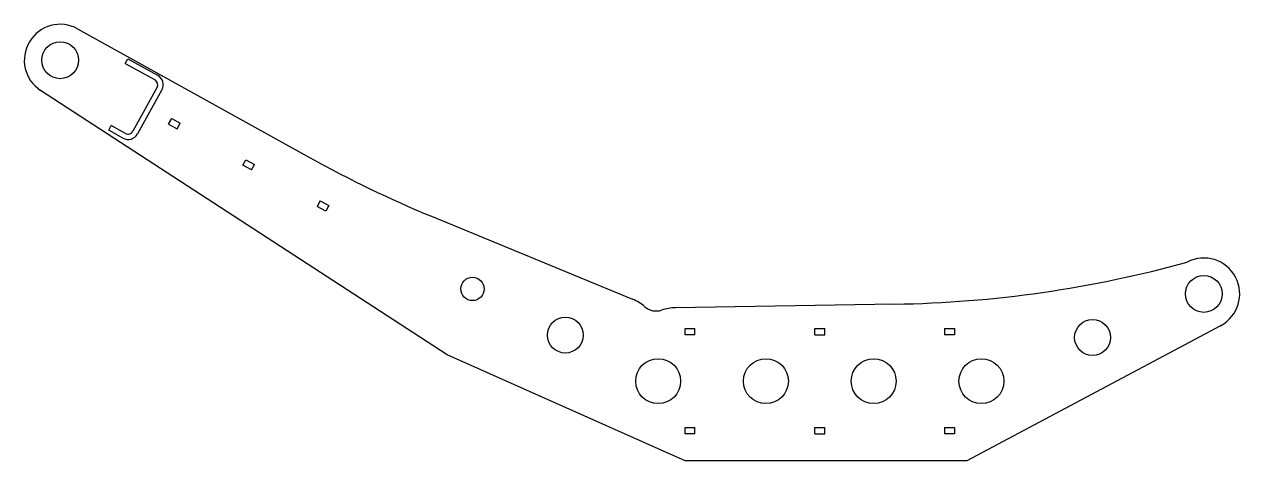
# Model space of a CAD drawing. Extents: x 0 to 2184, y -689 to 1399.
# Drawn here: x 830 to 2184, y -35 to 451 of the extents above; entities that cross this region are included whole.
import ezdxf

# ---------------------------------------------------------------- set-up
doc = ezdxf.new("R2010")
doc.units = 0
doc.linetypes.add('SLD-CONTINUA', pattern=[0])
doc.layers.get('0').update_dxf_attribs({"linetype": 'CONTINUOUS'})
doc.layers.add('MARCADO', color=5, linetype='CONTINUOUS')

msp = doc.modelspace()

# ---------------------------------------------------------------- linework, layer by layer
at = {"color": 7, "linetype": 'SLD-CONTINUA'}
for p, q in [((889.613289, 445.747016), (1148.667217, 302.151058)), ((1301.317425, 83.110294), (848.435337, 377.215407)), ((990.97082, 339.827703), (994.364485, 345.950044)), ((994.364485, 345.950044), (1003.985302, 340.617137)), ((1000.591639, 334.494801), (1003.985304, 340.617142)), ((1159.667585, 254.32099), (1156.273936, 248.198654)), ((1165.894764, 242.865768), (1156.273947, 248.198675)), ((1169.288414, 248.988105), (1165.894764, 242.865768)), ((1283.669574, 237.188573), (1507.700387, 144.880526)), ((1799.878273, 139.325584), (1555.383632, 135.383357)), ((1566.245583, 105.156646), (1566.245598, 112.156647)), ((1577.245583, 105.156624), (1577.245598, 112.156625)), ((1710.745603, 112.15664), (1721.745603, 112.15664)), ((1855.245576, 112.156561), (1855.245621, 105.156556)), ((1866.245576, 112.156633), (1866.245621, 105.156627)), ((2162.722789, 115.387513), (1880.179553, -34.843361)), ((1577.245583, 105.156646), (1566.245583, 105.156646)), ((1866.245621, 105.156627), (1855.245621, 105.156628)), ((1566.2456, -34.843361), (1301.317425, 83.110294)), ((1566.245618, -4.843361), (1566.245577, 2.156667)), ((1577.245562, -4.843357), (1577.245577, 2.156644)), ((1710.745582, 2.15666), (1721.745582, 2.156659)), ((1855.245555, 2.156581), (1855.2456, -4.843425)), ((1866.245609, 2.156618), (1866.245656, -4.84338)), ((1577.245562, -4.843335), (1566.245562, -4.843334)), ((1866.2456, -4.843354), (1855.2456, -4.843353)), ((1880.179553, -34.843361), (1566.2456, -34.843361))]:
    msp.add_line(p, q, dxfattribs=at)
for p, q in [((990.97082, 339.827703), (1000.591639, 334.494801)), ((1073.62238, 294.013182), (1077.016038, 300.135521)), ((1077.016038, 300.135521), (1086.636861, 294.802627)), ((1083.243204, 288.680289), (1073.62238, 294.013182)), ((1083.243204, 288.680289), (1086.636861, 294.802627)), ((1159.667585, 254.32099), (1169.288414, 248.988105)), ((1566.245598, 112.156647), (1577.245598, 112.156625)), ((1710.745602, 105.156637), (1710.745603, 112.15664)), ((1721.745602, 105.156636), (1721.745603, 112.15664)), ((1855.245576, 112.156561), (1866.245576, 112.156633)), ((1710.745602, 105.156637), (1721.745602, 105.156636)), ((1566.245577, 2.156667), (1577.245577, 2.156644)), ((1710.745581, -4.843344), (1710.745582, 2.15666)), ((1721.745581, -4.843344), (1721.745582, 2.156659)), ((1855.245555, 2.156581), (1866.245555, 2.156652)), ((1710.745581, -4.843344), (1721.745581, -4.843344))]:
    msp.add_line(p, q)
for centre, radius in [((870.220901, 410.762228), 20.5), ((1329.396228, 156.237144), 13), ((2143.943968, 150.70541), 20.5)]:
    msp.add_circle(centre, radius)
for centre, radius in [((1432.820915, 104.946897), 20), ((2020.094785, 102.181017), 20), ((1536.245603, 53.656651), 25), ((1656.245603, 53.656642), 25), ((1776.245603, 53.656633), 25), ((1896.245603, 53.656624), 25)]:
    msp.add_circle(centre, radius, dxfattribs=at)
for centre, radius, start, end in [((870.220901, 410.762228), 40, 60.999995752, 236.999995752), ((1778.919794, 1439.156633), 1300, 240.999995752, 247.606734718), ((2143.943968, 150.70541), 40, 297.999995752, 117.405504313), ((1778.919794, 1439.156633), 1300, 270.923756265, 285.463545345), ((1488.652332, 98.650986), 50, 48.974069634, 67.606734718), ((1533.943968, 150.705455), 19, 228.974069634, 288.808252041), ((1556.189708, 85.389859), 50, 90.923756265, 108.808252041)]:
    msp.add_arc(centre, radius, start, end, dxfattribs=at)
at = {"layer": 'MARCADO', "color": 5, "linetype": 'SLD-CONTINUA'}
for p, q in [((942.585092, 407.237428), (945.493946, 412.485147)), ((942.585092, 407.237428), (975.820641, 388.81466)), ((945.493946, 412.485147), (978.729494, 394.062379)), ((978.159496, 380.658084), (951.010154, 331.679382)), ((983.407213, 377.749226), (956.257871, 328.770525)), ((924.201565, 332.819381), (927.110426, 338.067098)), ((939.944723, 324.092805), (924.201565, 332.819381)), ((942.853576, 329.340523), (927.110426, 338.067098))]:
    msp.add_line(p, q, dxfattribs=at)
for centre, radius, start, end in [((972.911779, 383.566942), 12, 330.999995752, 60.999995752), ((972.911779, 383.566942), 6, 330.999995752, 60.999995752), ((945.762437, 334.588241), 12, 240.999995752, 330.999995752), ((945.762437, 334.588241), 6, 240.999995752, 330.999995752)]:
    msp.add_arc(centre, radius, start, end, dxfattribs=at)

doc.saveas('drawing.dxf')
